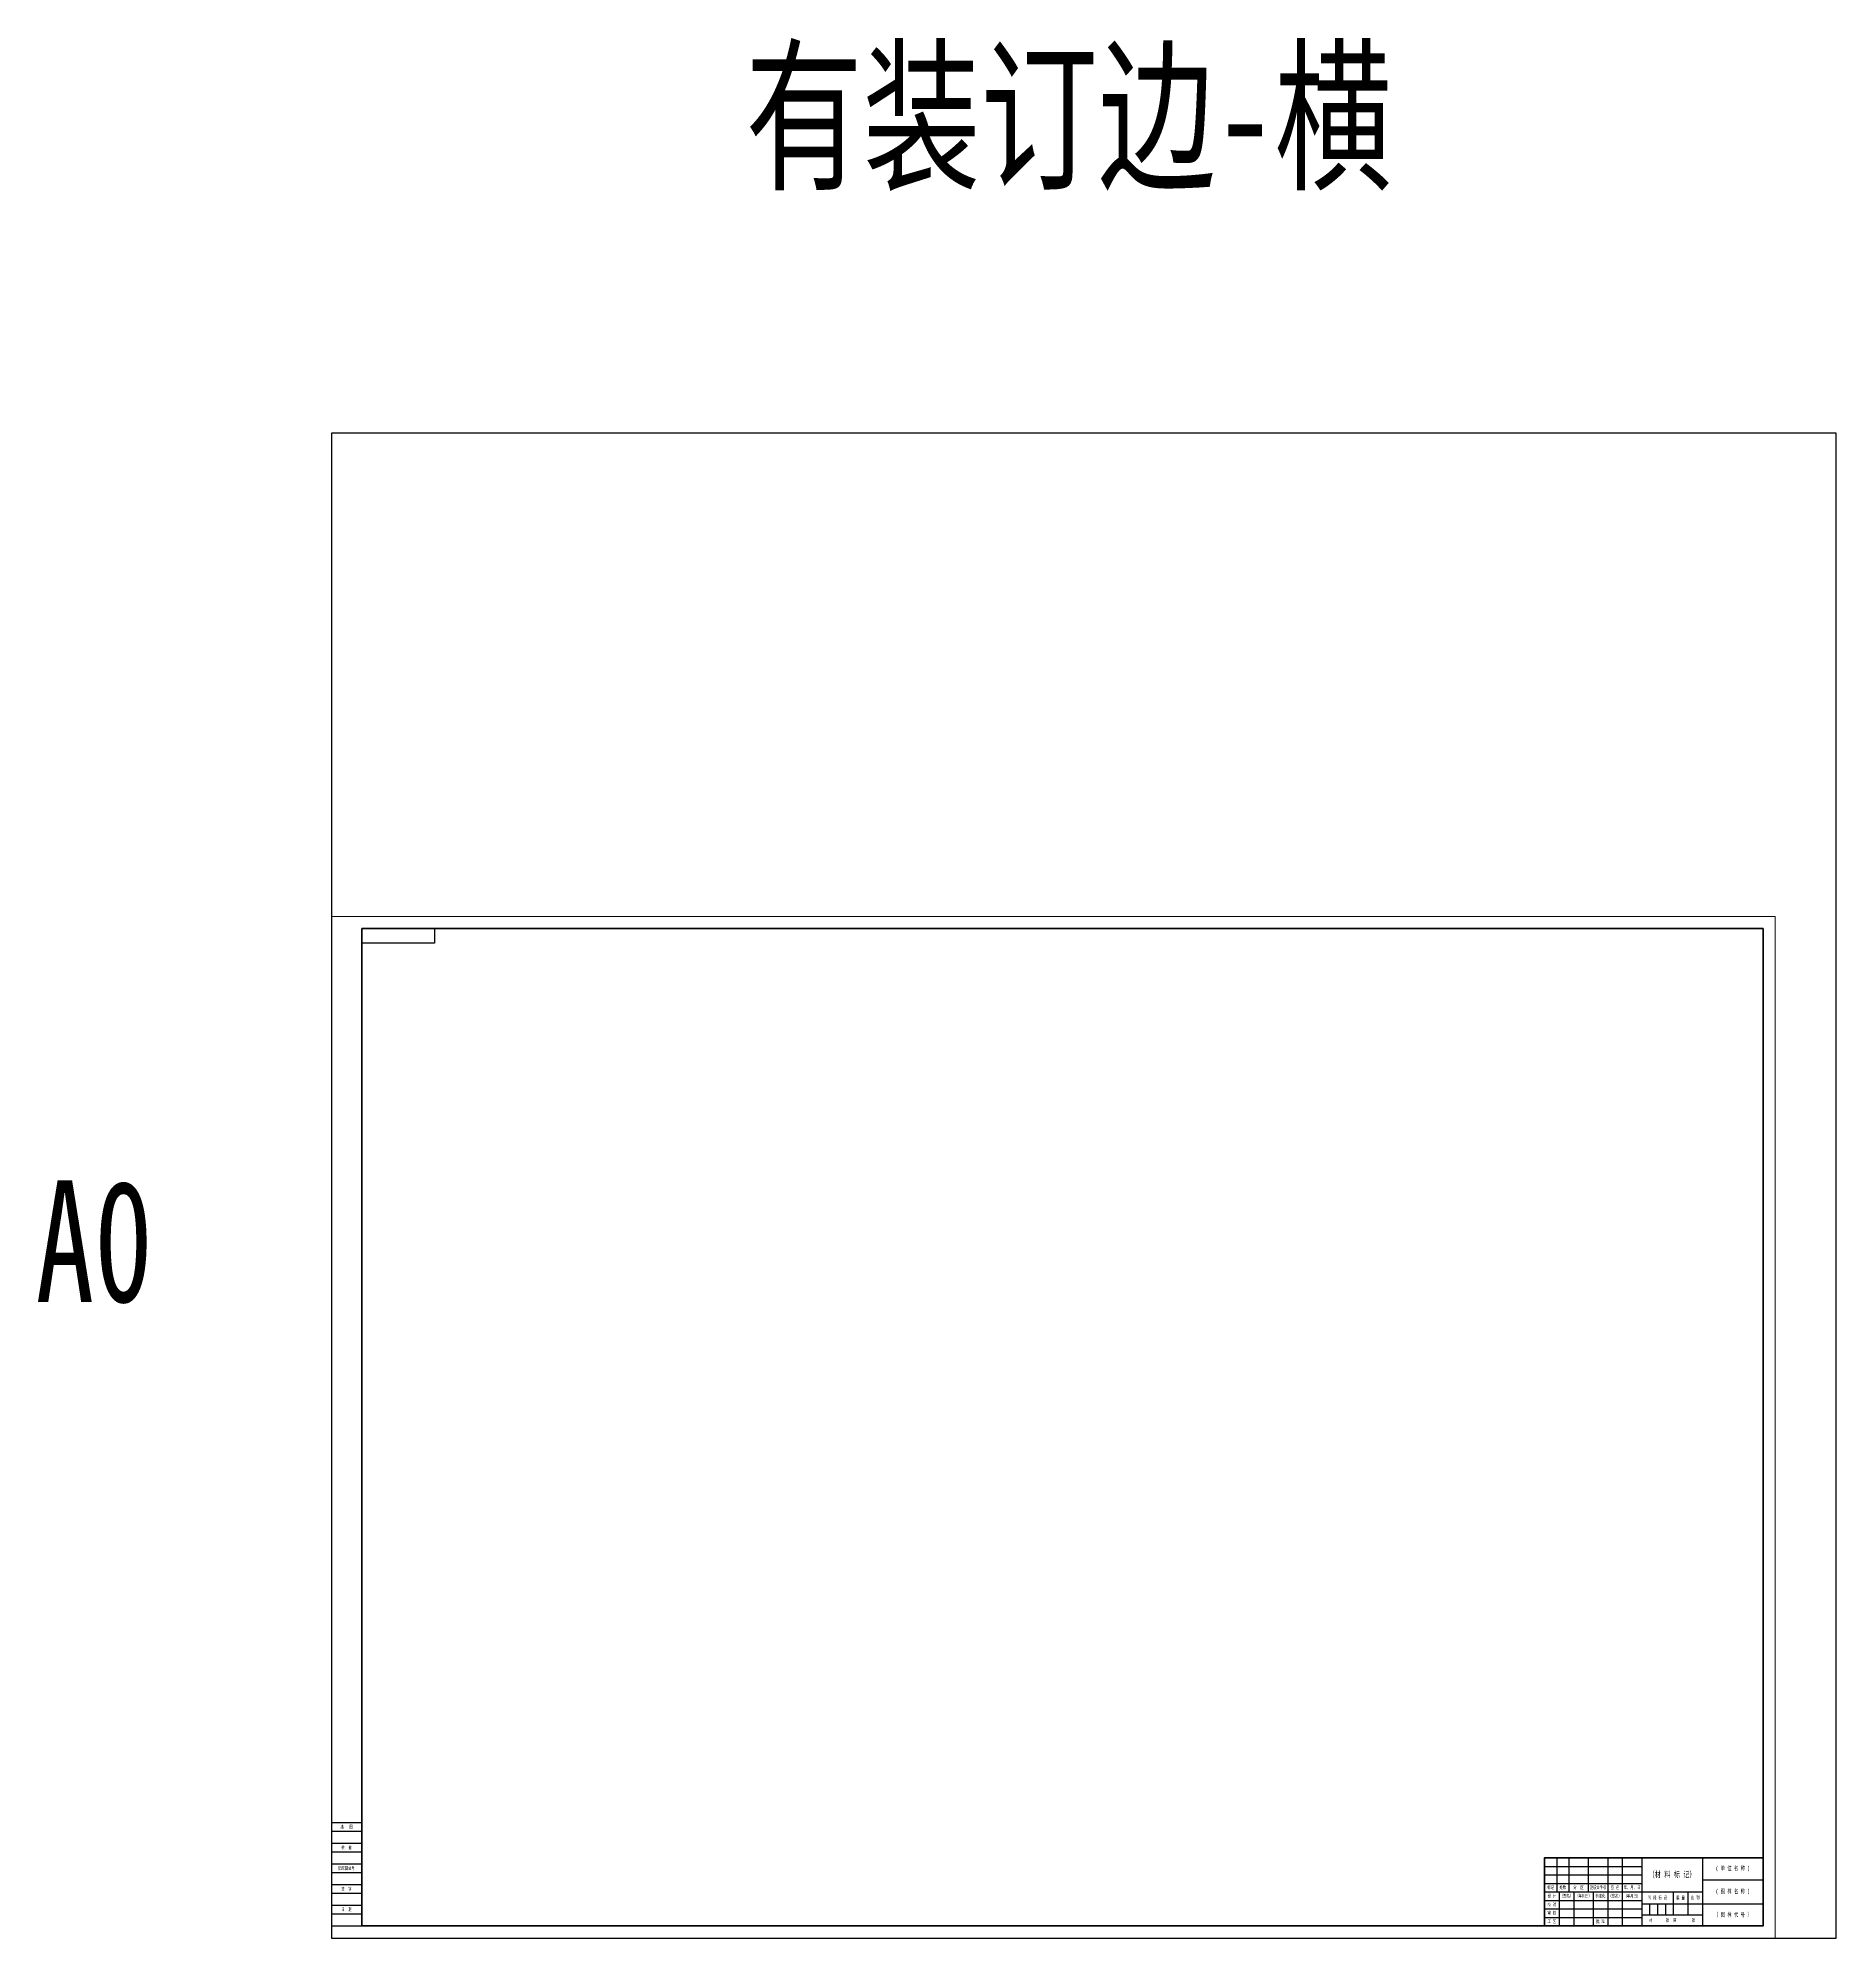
# Model space of a CAD drawing. Header units: millimetres. Extents: x -242 to 4956, y 0 to 6520.
# Drawn here: x -242 to 1239, y 4956 to 6520 of the extents above; entities that cross this region are included whole.
import ezdxf
from ezdxf.enums import TextEntityAlignment as Align

# ---------------------------------------------------------------- set-up
doc = ezdxf.new("R2010")
doc.units = ezdxf.units.MM
doc.styles.get("Standard").update_dxf_attribs({"font": '', "width": 0.71})
doc.styles.add('样式 1', font='', dxfattribs={"width": 0.71})
doc.styles.get('Standard').set_extended_font_data('SimSun')
doc.styles.get('样式 1').set_extended_font_data('SimSun')

msp = doc.modelspace()

# ---------------------------------------------------------------- linework, layer by layer
for p, q in [((0, 5051), (25, 5051)), ((0, 5044), (25, 5044)), ((0, 5034), (25, 5034)), ((0, 5027), (25, 5027)), ((1009, 5022), (1009, 4994)), ((1019, 5022), (1019, 4994)), ((1035, 5022), (1035, 4994)), ((1051, 5022), (1051, 4966)), ((1063, 5022), (1063, 4966)), ((1079, 5022), (1079, 4966)), ((1129, 5022), (1129, 4966)), ((0, 5017), (25, 5017)), ((0, 5010), (25, 5010)), ((999, 5015), (1079, 5015)), ((999, 5008), (1079, 5008)), ((0, 5000), (25, 5000)), ((0, 4993), (25, 4993)), ((999, 5001), (1079, 5001)), ((999, 4994), (1129, 4994)), ((1011, 4994), (1011, 4966)), ((1023, 4994), (1023, 4966)), ((1039, 4994), (1039, 4966)), ((1105, 4994), (1105, 4975)), ((1117, 4994), (1117, 4975)), ((1129, 5004), (1179, 5004)), ((0, 4983), (25, 4983)), ((0, 4976), (25, 4976)), ((999, 4987), (1079, 4987)), ((999, 4980), (1079, 4980)), ((1079, 4984), (1179, 4984)), ((1079, 4975), (1129, 4975)), ((1085.5, 4984), (1085.5, 4975)), ((1092, 4984), (1092, 4975)), ((1098.5, 4984), (1098.5, 4975)), ((0, 4966), (25, 4966)), ((999, 4973), (1079, 4973))]:
    msp.add_line(p, q)
for points in [[(0, 4956), (1239, 4956), (1239, 6195), (0, 6195)], [(85, 5775), (25, 5775), (25, 5787), (85, 5787)]]:
    msp.add_lwpolyline(points, close=True)
at = {"lineweight": 13}
msp.add_lwpolyline([(0, 5797), (1189, 5797), (1189, 4956), (0, 4956)], close=True, dxfattribs=at)
at = {"lineweight": 70}
for points in [[(25, 5787), (1179, 5787), (1179, 4966), (25, 4966)], [(1179, 4966), (999, 4966), (999, 5022), (1179, 5022)]]:
    msp.add_lwpolyline(points, close=True, dxfattribs=at)

# ---------------------------------------------------------------- texts
at = {"width": 0.71}
for s, p in [('有装订边-横', (340.9, 6405.7)), ('A0', (-243.6, 5479.7))]:
    msp.add_text(s, height=100, dxfattribs=at).set_placement(p)
at = {"style": '样式 1', "width": 0.7}
for s, p in [('描   图', (12.5, 5047.5)), ('校  描', (12.5, 5030.5)), ('旧底图总号', (12.5, 5013.5)), ('签  字', (12.5, 4996.5)), ('日  期', (12.5, 4979.6))]:
    msp.add_text(s, height=2.75, dxfattribs=at).set_placement(p, align=Align.MIDDLE_CENTER)
at = {"attachment_point": 5, "style": '样式 1'}
for s, width, insert, char_height in [('（材 料 标 记）', 55.823, (1104, 5008), 5), ('( 单 位 名 称 )', 50, (1154, 5013), 3.5), ('标记', 10, (1004, 4997.5), 2.75), ('设 计', 12, (1005, 4990.5), 2.75), ('{\\fFangSong_GB2312|b0|i0|c134|p49;处数}', 10, (1014, 4997.5), 2.75), ('（签名）', 12, (1017, 4990.5), 2.75), ('分  区', 16, (1027, 4997.5), 2.75), ('（年月日）', 16, (1031, 4990.5), 2.75), ('更该文件号', 18.974, (1043, 4997.5), 2.75), ('标准化', 12, (1045, 4990.5), 2.75), ('（签名）', 12, (1057, 4990.5), 2.75), ('年、月、日', 16, (1071, 4997.5), 2.75), ('（年月日）', 16, (1071, 4990.5), 2.75), ('阶 段 标 记', 26, (1092, 4989), 2.75), ('重 量', 12, (1111, 4989), 2.75), ('比 例', 12, (1123, 4989), 2.75), ('( 图 样 名 称 )', 50, (1154, 4994), 3.5), ('校 对', 12, (1005, 4983.5), 2.75), ('审 核', 12, (1005, 4976.5), 2.75), ('（ 图 样 代 号 ）', 50, (1154, 4975), 3.5), ('工 艺', 12, (1005, 4969.5), 2.75), ('批 准', 12, (1045, 4969.5), 2.75), ('共       张  第        张', 50, (1104, 4970.5), 2.75)]:
    msp.add_mtext_dynamic_manual_height_columns(s, width=width, gutter_width=12.5, heights=[0], dxfattribs=dict(at, insert=insert, char_height=char_height))
at = {"insert": (1057, 4997.5), "char_height": 2.75, "attachment_point": 5, "style": '样式 1'}
msp.add_mtext_dynamic_auto_height_columns('签 名', width=12, gutter_width=12.5, height=7, count=1, dxfattribs=at)

doc.saveas('drawing.dxf')
